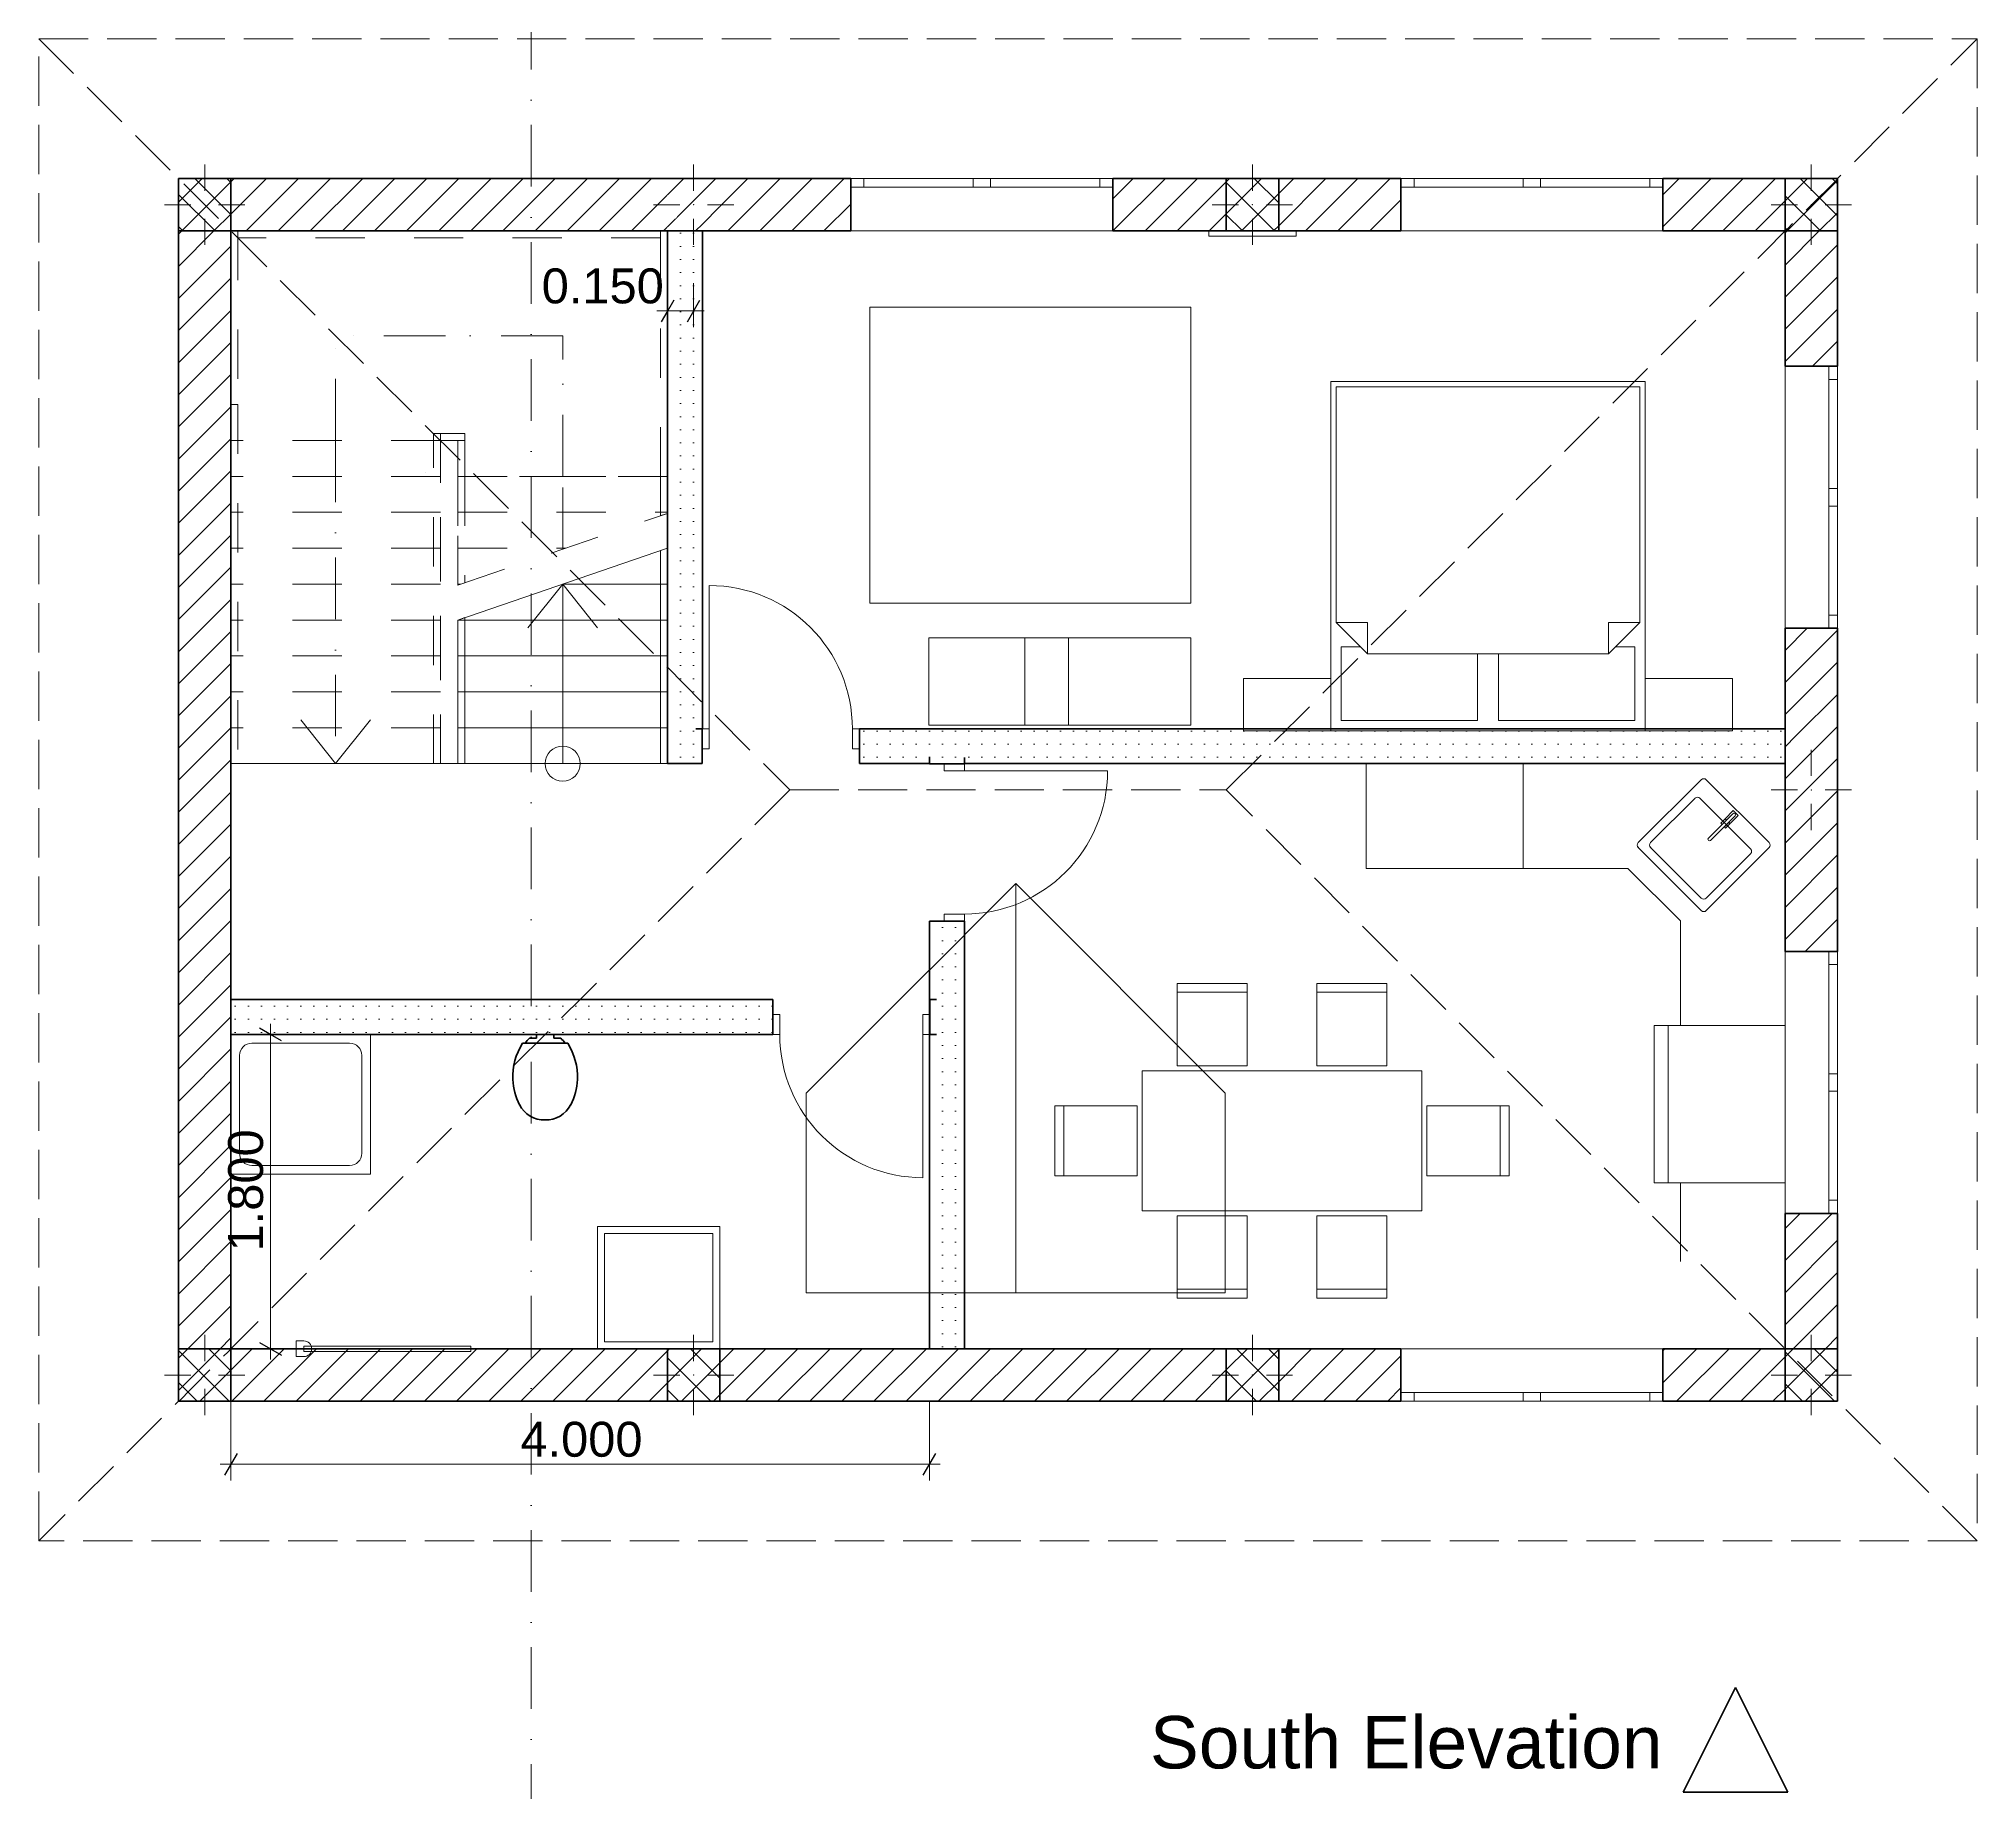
# Model space of a CAD drawing. Header units: millimetres. Extents: x -6000 to 12300, y -11438 to 14364.
# Drawn here: x 1200 to 12300, y -6000 to 4039 of the extents above; entities that cross this region are included whole.
import ezdxf

# ---------------------------------------------------------------- set-up
doc = ezdxf.new("R2010")
doc.units = ezdxf.units.MM
doc.header["$MEASUREMENT"] = 0
for name, pattern in [('Dashed', [564.444447, 282.222223, -282.222223]), ('Dot & Dashed', [670.277762, 352.777767, -176.388884, 0, -141.111112]), ('Hidden Line', [391.222223, 282.222223, -109]), ('Wipeout_Contour', [1000, 0, -1000])]:
    doc.linetypes.add(name, pattern=pattern)
for name, color, linetype in [('ArchiCAD Doors', 7, 'Continuous'), ('ArchiCAD Windows', 7, 'Continuous'), ('Dimensioning - General', 7, 'Continuous'), ('Interior - Furniture', 7, 'Continuous'), ('Marker - Elevation', 7, 'Continuous'), ('Marker - Section', 7, 'Continuous'), ('Shell - Roof', 7, 'Continuous'), ('Structural - Bearing', 7, 'Continuous')]:
    doc.layers.add(name, color=color, linetype=linetype)
for name, color, linetype, lineweight, true_color in [('ArchiCAD Doors_Pen_No__23', 7, 'Continuous', 20, 0xff6600), ('ArchiCAD Doors_Pen_No__3', 7, 'Continuous', 18, 0xff6600), ('ArchiCAD Windows_Pen_No__23', 7, 'Continuous', 20, 0xff6600), ('ArchiCAD Windows_Pen_No__3', 7, 'Continuous', 18, 0xff6600), ('Dimensioning - General_Pen_No__45', 7, 'Continuous', 25, 0x40a5ff), ('Dimensioning - General_Pen_No__85', 7, 'Continuous', 20, 0x80c2ff), ('Interior - Furniture _Pen_No__4', 7, 'Continuous', 20, 0x029e21), ('Interior - Furniture _Pen_No__86', 7, 'Continuous', 20, 0x5555ff), ('Marker - Elevation_Pen_No__25', 7, 'Continuous', 35, 0x40a5ff), ('Marker - Section_Pen_No__25', 7, 'Continuous', 35, 0x40a5ff), ('Marker - Section_Pen_No__85', 7, 'Continuous', 20, 0x80c2ff), ('Shell - Roof_Pen_No__92', 7, 'Continuous', 13, 0xbf8080), ('Structural - Bearing_Pen_No__168', 7, 'Continuous', 13, 0xfe847a), ('Structural - Bearing_Pen_No__169', 7, 'Continuous', 13, 0x68b353), ('Structural - Bearing_Pen_No__177', 7, 'Continuous', 15, 0xf7e046), ('Structural - Bearing_Pen_No__28', 7, 'Continuous', 35, 0xa80f02), ('Structural - Bearing_Pen_No__89', 7, 'Continuous', 20, 0x71cebe), ('Structural - Combined_Pen_No__161', 7, 'Continuous', 13, 0x6a6a6a)]:
    doc.layers.add(name, color=color, linetype=linetype, lineweight=lineweight, true_color=true_color)
for name, color, linetype, lineweight in [('ArchiCAD Doors_Pen_No__27', 7, 'Continuous', 35), ('ArchiCAD Windows_Pen_No__27', 7, 'Continuous', 35), ('Dimensioning - General_Pen_No__46', 5, 'Continuous', 25), ('Interior - Furniture _Pen_No__7', 7, 'Continuous', 35), ('Interior - Furniture _Pen_No__75', 6, 'Continuous', 20), ('Marker - Elevation_Pen_No__6', 5, 'Continuous', 35), ('Marker - Section_Pen_No__6', 5, 'Continuous', 35), ('Shell - Roof_Pen_No__1', 7, 'Continuous', 13), ('Structural - Bearing_Pen_No__20', 1, 'Continuous', 0), ('Structural - Bearing_Pen_No__27', 7, 'Continuous', 35)]:
    doc.layers.add(name, color=color, linetype=linetype, lineweight=lineweight)
doc.styles.add('GENERATED_STYLE_1', font='arial.ttf')
doc.dimstyles.new('GENERATED_STYLE__1', dxfattribs={"dimtxt": 200, "dimasz": 95, "dimexe": 0.18, "dimexo": 300, "dimgap": 0.09, "dimtad": 1, "dimtih": 1, "dimtoh": 1, "dimdec": 3, "dimlfac": 0.001, "dimzin": 0, "dimdsep": 46, "dimtxsty": 'GENERATED_STYLE_1', "dimblk": 'ARROWHEAD_2', "dimblk1": 'ARROWHEAD_2', "dimblk2": 'ARROWHEAD_2', "dimcen": 0.09, "dimclrd": 256, "dimclre": 256, "dimclrt": 5, "dimadec": 0, "dimazin": 0, "dimtfac": 1, "dimtdec": 4, "dimtmove": 0, "dimatfit": 3, "dimfxl": 0, "dimtolj": 1, "dimtzin": 0, "dimarcsym": 0})
doc.dimstyles.new('GENERATED_STYLE__2', dxfattribs={"dimtxt": 200, "dimasz": 95, "dimexe": 0.18, "dimexo": 300, "dimgap": 0.09, "dimtad": 1, "dimdec": 3, "dimlfac": 0.001, "dimzin": 0, "dimdsep": 46, "dimtxsty": 'GENERATED_STYLE_1', "dimblk": 'ARROWHEAD_2', "dimblk1": 'ARROWHEAD_2', "dimblk2": 'ARROWHEAD_2', "dimcen": 0.09, "dimclrd": 256, "dimclre": 256, "dimclrt": 5, "dimadec": 0, "dimazin": 0, "dimtfac": 1, "dimtdec": 4, "dimtmove": 0, "dimatfit": 3, "dimfxl": 0, "dimtolj": 1, "dimtzin": 0, "dimarcsym": 0})
pattern_1 = [(45, (0, 0), (-91.9239, 91.9239), [])]
pattern_2 = [(0, (0, 0), (0, 75), [0, -75])]
pattern_3 = [(45, (0, 0), (-91.9239, 91.9239), []), (135, (0, 0), (91.9239, 91.9239), [])]

# ---------------------------------------------------------------- blocks, each defined once
blk = doc.blocks.new('Slab_1_4', base_point=(11500, 3239))
at = {"layer": 'Structural - Bearing_Pen_No__89', "linetype": 'Continuous', "flags": 128}
blk.add_lwpolyline([(11500, 3239), (4800, 3239), (4800, -111), (2000, -111), (2000, -3761), (11500, -3761)], close=True, dxfattribs=at)
blk = doc.blocks.new('Wall_1_4', base_point=(2300, 3089))
at = {"color": 254, "linetype": 'Wipeout_Contour', "lineweight": 0, "ltscale": 19122.131573}
blk.add_wipeout([(4800, 3239), (2300, 3239), (2300, 2939), (4800, 2939)], dxfattribs=at).dxf.layer = 'Structural - Bearing'
at = {"layer": 'Structural - Bearing_Pen_No__168', "linetype": 'Continuous'}
h = blk.add_hatch(dxfattribs=at)
h.set_pattern_fill('Common_Brick_0004', color=256, style=0, pattern_type=2)
h.set_pattern_definition(pattern_1)
h.paths.add_polyline_path([(4800, 3239), (2300, 3239), (2300, 2939), (4800, 2939)])
at = {"layer": 'Structural - Bearing_Pen_No__27', "linetype": 'Continuous', "flags": 128}
for points in [[(4800, 3239), (2300, 3239)], [(2300, 2939), (4800, 2939)]]:
    blk.add_lwpolyline(points, dxfattribs=at)
blk = doc.blocks.new('Double Sash Window 17')
at = {"layer": 'ArchiCAD Windows_Pen_No__23', "linetype": 'Continuous'}
for p, q in [((-750, 0), (-675, 0)), ((-675, 0), (-675, -50)), ((-50, -50), (-50, 0)), ((-50, 0), (0, 0)), ((0, 0), (50, 0)), ((50, 0), (50, -50)), ((675, -50), (675, 0)), ((675, 0), (750, 0)), ((-675, -50), (-750, -50)), ((0, -50), (-50, -50)), ((50, -50), (0, -50)), ((750, -50), (675, -50))]:
    blk.add_line(p, q, dxfattribs=at)
at = {"layer": 'ArchiCAD Windows_Pen_No__27', "linetype": 'Continuous'}
for p, q in [((-750, -50), (-750, 0)), ((750, -50), (750, 0))]:
    blk.add_line(p, q, dxfattribs=at)
at = {"layer": 'ArchiCAD Windows_Pen_No__3', "linetype": 'Continuous'}
for p, q in [((-750, 250), (750, 250)), ((-675, 0), (-50, 0)), ((50, 0), (675, 0)), ((-750, -50), (750, -50)), ((-50, -50), (-675, -50)), ((675, -50), (50, -50))]:
    blk.add_line(p, q, dxfattribs=at)
blk = doc.blocks.new('Wall_2_4', base_point=(5100, 3089))
at = {"color": 254, "linetype": 'Wipeout_Contour', "lineweight": 0, "ltscale": 31822.901239}
blk.add_wipeout([(5100, 3239), (5100, 2939), (5850, 2939), (5850, 3189), (5850, 3239)], dxfattribs=at).dxf.layer = 'Structural - Bearing'
at = {"color": 254, "linetype": 'Wipeout_Contour', "lineweight": 0, "ltscale": 41113.282489}
blk.add_wipeout([(7350, 3239), (7350, 3189), (7350, 2939), (8000, 2939), (8000, 3239)], dxfattribs=at).dxf.layer = 'Structural - Bearing'
at = {"layer": 'Structural - Bearing_Pen_No__168', "linetype": 'Continuous'}
h = blk.add_hatch(dxfattribs=at)
h.set_pattern_fill('Common_Brick_0004', color=256, style=0, pattern_type=2)
h.set_pattern_definition(pattern_1)
h.paths.add_polyline_path([(5100, 3239), (5100, 2939), (5850, 2939), (5850, 3189), (5850, 3239)])
h = blk.add_hatch(dxfattribs=at)
h.set_pattern_fill('Common_Brick_0004', color=256, style=0, pattern_type=2)
h.set_pattern_definition(pattern_1)
h.paths.add_polyline_path([(7350, 3239), (7350, 3189), (7350, 2939), (8000, 2939), (8000, 3239)])
at = {"layer": 'Structural - Bearing_Pen_No__27', "linetype": 'Continuous'}
for p, q in [((5850, 3239), (5850, 3189)), ((7350, 3239), (7350, 3189)), ((5850, 3189), (5850, 2939)), ((7350, 3189), (7350, 2939))]:
    blk.add_line(p, q, dxfattribs=at)
at = {"layer": 'Structural - Bearing_Pen_No__27', "linetype": 'Continuous', "flags": 128}
for points in [[(5850, 3239), (5100, 3239)], [(8000, 3239), (7350, 3239)], [(5100, 2939), (5850, 2939)], [(7350, 2939), (8000, 2939)]]:
    blk.add_lwpolyline(points, dxfattribs=at)
at = {"layer": 'ArchiCAD Windows', "color": 21, "linetype": 'Continuous', "lineweight": 18, "true_color": 0xff9955, "xscale": -1, "zscale": 1000, "rotation": 180}
blk.add_blockref('Double Sash Window 17', (6600, 3189), dxfattribs=at)
blk = doc.blocks.new('Wall_3_4', base_point=(8300, 3089))
at = {"color": 254, "linetype": 'Wipeout_Contour', "lineweight": 0, "ltscale": 46294.669825}
blk.add_wipeout([(8300, 3239), (8300, 2939), (9000, 2939), (9000, 3189), (9000, 3239)], dxfattribs=at).dxf.layer = 'Structural - Bearing'
at = {"color": 254, "linetype": 'Wipeout_Contour', "lineweight": 0, "ltscale": 56103.559441}
blk.add_wipeout([(10500, 3239), (10500, 3189), (10500, 2939), (11200, 2939), (11200, 3239)], dxfattribs=at).dxf.layer = 'Structural - Bearing'
at = {"layer": 'Structural - Bearing_Pen_No__168', "linetype": 'Continuous'}
h = blk.add_hatch(dxfattribs=at)
h.set_pattern_fill('Common_Brick_0004', color=256, style=0, pattern_type=2)
h.set_pattern_definition(pattern_1)
h.paths.add_polyline_path([(8300, 3239), (8300, 2939), (9000, 2939), (9000, 3189), (9000, 3239)])
h = blk.add_hatch(dxfattribs=at)
h.set_pattern_fill('Common_Brick_0004', color=256, style=0, pattern_type=2)
h.set_pattern_definition(pattern_1)
h.paths.add_polyline_path([(10500, 3239), (10500, 3189), (10500, 2939), (11200, 2939), (11200, 3239)])
at = {"layer": 'Structural - Bearing_Pen_No__27', "linetype": 'Continuous'}
for p, q in [((9000, 3239), (9000, 3189)), ((10500, 3239), (10500, 3189)), ((9000, 3189), (9000, 2939)), ((10500, 3189), (10500, 2939))]:
    blk.add_line(p, q, dxfattribs=at)
at = {"layer": 'Structural - Bearing_Pen_No__27', "linetype": 'Continuous', "flags": 128}
for points in [[(9000, 3239), (8300, 3239)], [(11200, 3239), (10500, 3239)], [(8300, 2939), (9000, 2939)], [(10500, 2939), (11200, 2939)]]:
    blk.add_lwpolyline(points, dxfattribs=at)
at = {"layer": 'ArchiCAD Windows', "color": 21, "linetype": 'Continuous', "lineweight": 18, "true_color": 0xff9955, "xscale": -1, "zscale": 1000, "rotation": 180}
blk.add_blockref('Double Sash Window 17', (9750, 3189), dxfattribs=at)
blk = doc.blocks.new('Wall_4_4', base_point=(11350, 2939))
at = {"color": 254, "linetype": 'Wipeout_Contour', "lineweight": 0, "ltscale": 58209.640779}
blk.add_wipeout([(11200, 2939), (11200, 2164), (11450, 2164), (11500, 2164), (11500, 2939)], dxfattribs=at).dxf.layer = 'Structural - Bearing'
at = {"color": 254, "linetype": 'Wipeout_Contour', "lineweight": 0, "ltscale": 56908.580311}
blk.add_wipeout([(11200, 89), (11500, -111), (11500, 664), (11450, 664), (11200, 664)], dxfattribs=at).dxf.layer = 'Structural - Bearing'
at = {"layer": 'Structural - Bearing_Pen_No__168', "linetype": 'Continuous'}
h = blk.add_hatch(dxfattribs=at)
h.set_pattern_fill('Common_Brick_0004', color=256, style=0, pattern_type=2)
h.set_pattern_definition(pattern_1)
h.paths.add_polyline_path([(11200, 2939), (11200, 2164), (11450, 2164), (11500, 2164), (11500, 2939)])
h = blk.add_hatch(dxfattribs=at)
h.set_pattern_fill('Common_Brick_0004', color=256, style=0, pattern_type=2)
h.set_pattern_definition(pattern_1)
h.paths.add_polyline_path([(11200, 89), (11500, -111), (11500, 664), (11450, 664), (11200, 664)])
at = {"layer": 'Structural - Bearing_Pen_No__27', "linetype": 'Continuous'}
for p, q in [((11450, 2164), (11200, 2164)), ((11500, 2164), (11450, 2164)), ((11450, 664), (11200, 664)), ((11500, 664), (11450, 664))]:
    blk.add_line(p, q, dxfattribs=at)
at = {"layer": 'Structural - Bearing_Pen_No__27', "linetype": 'Continuous', "flags": 128}
for points in [[(11200, 2939), (11200, 2164)], [(11500, 2164), (11500, 2939)], [(11200, 664), (11200, 89)], [(11500, -111), (11500, 664)]]:
    blk.add_lwpolyline(points, dxfattribs=at)
at = {"layer": 'ArchiCAD Windows', "color": 21, "linetype": 'Continuous', "lineweight": 18, "true_color": 0xff9955, "zscale": 1000, "rotation": 90}
blk.add_blockref('Double Sash Window 17', (11450, 1414), dxfattribs=at)
blk = doc.blocks.new('Wall_5_4', base_point=(11350, -411))
at = {"color": 254, "linetype": 'Wipeout_Contour', "lineweight": 0, "ltscale": 57049.625329}
blk.add_wipeout([(11200, -411), (11200, -1186), (11450, -1186), (11500, -1186), (11500, -411)], dxfattribs=at).dxf.layer = 'Structural - Bearing'
at = {"color": 254, "linetype": 'Wipeout_Contour', "lineweight": 0, "ltscale": 58820.066043}
blk.add_wipeout([(11200, -3461), (11500, -3461), (11500, -2686), (11450, -2686), (11200, -2686)], dxfattribs=at).dxf.layer = 'Structural - Bearing'
at = {"layer": 'Structural - Bearing_Pen_No__168', "linetype": 'Continuous'}
h = blk.add_hatch(dxfattribs=at)
h.set_pattern_fill('Common_Brick_0004', color=256, style=0, pattern_type=2)
h.set_pattern_definition(pattern_1)
h.paths.add_polyline_path([(11200, -411), (11200, -1186), (11450, -1186), (11500, -1186), (11500, -411)])
h = blk.add_hatch(dxfattribs=at)
h.set_pattern_fill('Common_Brick_0004', color=256, style=0, pattern_type=2)
h.set_pattern_definition(pattern_1)
h.paths.add_polyline_path([(11200, -3461), (11500, -3461), (11500, -2686), (11450, -2686), (11200, -2686)])
at = {"layer": 'Structural - Bearing_Pen_No__27', "linetype": 'Continuous'}
for p, q in [((11450, -1186), (11200, -1186)), ((11500, -1186), (11450, -1186)), ((11450, -2686), (11200, -2686)), ((11500, -2686), (11450, -2686))]:
    blk.add_line(p, q, dxfattribs=at)
at = {"layer": 'Structural - Bearing_Pen_No__27', "linetype": 'Continuous', "flags": 128}
for points in [[(11200, -411), (11200, -1186)], [(11500, -1186), (11500, -411)], [(11200, -2686), (11200, -3461)], [(11500, -3461), (11500, -2686)]]:
    blk.add_lwpolyline(points, dxfattribs=at)
at = {"layer": 'ArchiCAD Windows', "color": 21, "linetype": 'Continuous', "lineweight": 18, "true_color": 0xff9955, "zscale": 1000, "rotation": 90}
blk.add_blockref('Double Sash Window 17', (11450, -1936), dxfattribs=at)
blk = doc.blocks.new('Wall_6_4', base_point=(11200, -3611))
at = {"color": 254, "linetype": 'Wipeout_Contour', "lineweight": 0, "ltscale": 47237.324916}
blk.add_wipeout([(8300, -3461), (8300, -3761), (9000, -3761), (9000, -3711), (9000, -3461)], dxfattribs=at).dxf.layer = 'Structural - Bearing'
at = {"color": 254, "linetype": 'Wipeout_Contour', "lineweight": 0, "ltscale": 56883.845528}
blk.add_wipeout([(11200, -3461), (10500, -3461), (10500, -3711), (10500, -3761), (11200, -3761)], dxfattribs=at).dxf.layer = 'Structural - Bearing'
at = {"layer": 'Structural - Bearing_Pen_No__168', "linetype": 'Continuous'}
h = blk.add_hatch(dxfattribs=at)
h.set_pattern_fill('Common_Brick_0004', color=256, style=0, pattern_type=2)
h.set_pattern_definition(pattern_1)
h.paths.add_polyline_path([(8300, -3461), (8300, -3761), (9000, -3761), (9000, -3711), (9000, -3461)])
h = blk.add_hatch(dxfattribs=at)
h.set_pattern_fill('Common_Brick_0004', color=256, style=0, pattern_type=2)
h.set_pattern_definition(pattern_1)
h.paths.add_polyline_path([(11200, -3461), (10500, -3461), (10500, -3711), (10500, -3761), (11200, -3761)])
at = {"layer": 'Structural - Bearing_Pen_No__27', "linetype": 'Continuous'}
for p, q in [((9000, -3711), (9000, -3461)), ((10500, -3711), (10500, -3461)), ((9000, -3761), (9000, -3711)), ((10500, -3761), (10500, -3711))]:
    blk.add_line(p, q, dxfattribs=at)
at = {"layer": 'Structural - Bearing_Pen_No__27', "linetype": 'Continuous', "flags": 128}
for points in [[(9000, -3461), (8300, -3461)], [(11200, -3461), (10500, -3461)], [(8300, -3761), (9000, -3761)], [(10500, -3761), (11200, -3761)]]:
    blk.add_lwpolyline(points, dxfattribs=at)
at = {"layer": 'ArchiCAD Windows', "color": 21, "linetype": 'Continuous', "lineweight": 18, "true_color": 0xff9955, "xscale": -1, "zscale": 1000}
blk.add_blockref('Double Sash Window 17', (9750, -3711), dxfattribs=at)
blk = doc.blocks.new('Wall_7_4', base_point=(8000, -3611))
at = {"color": 254, "linetype": 'Wipeout_Contour', "lineweight": 0, "ltscale": 30057.758209}
blk.add_wipeout([(8000, -3461), (5100, -3461), (5100, -3761), (8000, -3761)], dxfattribs=at).dxf.layer = 'Structural - Bearing'
at = {"layer": 'Structural - Bearing_Pen_No__168', "linetype": 'Continuous'}
h = blk.add_hatch(dxfattribs=at)
h.set_pattern_fill('Common_Brick_0004', color=256, style=0, pattern_type=2)
h.set_pattern_definition(pattern_1)
h.paths.add_polyline_path([(8000, -3461), (5100, -3461), (5100, -3761), (8000, -3761)])
at = {"layer": 'Structural - Bearing_Pen_No__27', "linetype": 'Continuous', "flags": 128}
for points in [[(8000, -3461), (5100, -3461)], [(5100, -3761), (8000, -3761)]]:
    blk.add_lwpolyline(points, dxfattribs=at)
blk = doc.blocks.new('Wall_8_4', base_point=(4800, -3611))
at = {"color": 254, "linetype": 'Wipeout_Contour', "lineweight": 0, "ltscale": 20581.033377}
blk.add_wipeout([(4800, -3461), (2300, -3461), (2300, -3761), (4800, -3761)], dxfattribs=at).dxf.layer = 'Structural - Bearing'
at = {"layer": 'Structural - Bearing_Pen_No__168', "linetype": 'Continuous'}
h = blk.add_hatch(dxfattribs=at)
h.set_pattern_fill('Common_Brick_0004', color=256, style=0, pattern_type=2)
h.set_pattern_definition(pattern_1)
h.paths.add_polyline_path([(4800, -3461), (2300, -3461), (2300, -3761), (4800, -3761)])
at = {"layer": 'Structural - Bearing_Pen_No__27', "linetype": 'Continuous', "flags": 128}
for points in [[(4800, -3461), (2300, -3461)], [(2300, -3761), (4800, -3761)]]:
    blk.add_lwpolyline(points, dxfattribs=at)
blk = doc.blocks.new('Wall_9_4', base_point=(2150, -3461))
at = {"color": 254, "linetype": 'Wipeout_Contour', "lineweight": 0, "ltscale": 15439.890157}
blk.add_wipeout([(2300, -3461), (2300, 2939), (2000, 2939), (2000, -3461)], dxfattribs=at).dxf.layer = 'Structural - Bearing'
at = {"layer": 'Structural - Bearing_Pen_No__168', "linetype": 'Continuous'}
h = blk.add_hatch(dxfattribs=at)
h.set_pattern_fill('Common_Brick_0004', color=256, style=0, pattern_type=2)
h.set_pattern_definition(pattern_1)
h.paths.add_polyline_path([(2300, -3461), (2300, 2939), (2000, 2939), (2000, -3461)])
at = {"layer": 'Structural - Bearing_Pen_No__27', "linetype": 'Continuous', "flags": 128}
for points in [[(2000, 2939), (2000, -3461)], [(2300, -3461), (2300, 2939)]]:
    blk.add_lwpolyline(points, dxfattribs=at)
blk = doc.blocks.new('Wall_10_4', base_point=(4800, 3089))
at = {"color": 254, "linetype": 'Wipeout_Contour', "lineweight": 0, "ltscale": 21229.658423}
blk.add_wipeout([(4800, 2939), (4800, -111), (5000, 89), (5000, 2939)], dxfattribs=at).dxf.layer = 'Structural - Bearing'
at = {"layer": 'Structural - Bearing_Pen_No__177', "linetype": 'Continuous'}
h = blk.add_hatch(dxfattribs=at)
h.set_pattern_fill('Gypsum_0004', color=256, style=0, pattern_type=2)
h.set_pattern_definition(pattern_2)
h.paths.add_polyline_path([(4800, 2939), (4800, -111), (5000, 89), (5000, 2939)])
at = {"layer": 'Structural - Bearing_Pen_No__27', "linetype": 'Continuous', "flags": 128}
for points in [[(4800, 2939), (4800, -111)], [(5000, 89), (5000, 2939)]]:
    blk.add_lwpolyline(points, dxfattribs=at)
blk = doc.blocks.new('Door 17')
at = {"layer": 'ArchiCAD Doors_Pen_No__23', "linetype": 'Continuous'}
for p, q in [((-410, 0), (-450, 0)), ((-450, 0), (-450, -115)), ((-410, -115), (-410, 0)), ((450, 0), (410, 0)), ((410, 0), (410, -115)), ((450, -115), (450, 0)), ((-450, -115), (-410, -115)), ((410, -115), (450, -115))]:
    blk.add_line(p, q, dxfattribs=at)
at = {"layer": 'ArchiCAD Doors_Pen_No__27', "linetype": 'Continuous'}
for p, q in [((-450, 0), (-487, 0)), ((-450, 0), (-450, -115)), ((450, 0), (450, -115)), ((450, 0), (487, 0)), ((-450, -200), (-487, -200)), ((-450, -115), (-450, -200)), ((450, -115), (450, -200)), ((450, -200), (487, -200))]:
    blk.add_line(p, q, dxfattribs=at)
at = {"layer": 'ArchiCAD Doors_Pen_No__3', "linetype": 'Continuous'}
blk.add_line((410, 0), (410, 820), dxfattribs=at)
blk.add_arc((410, 0), 820, 90, 180, dxfattribs=at)
blk = doc.blocks.new('Wall_11_4', base_point=(4800, -111))
at = {"color": 254, "linetype": 'Wipeout_Contour', "lineweight": 0, "ltscale": 19798.484129}
blk.add_wipeout([(4999, 87), (4800, -111), (4999, -111), (4999, -26)], dxfattribs=at).dxf.layer = 'Structural - Bearing'
at = {"color": 254, "linetype": 'Wipeout_Contour', "lineweight": 0, "ltscale": 40099.307119}
blk.add_wipeout([(5899, 89), (5899, -26), (5899, -111), (11200, -111), (11200, 89)], dxfattribs=at).dxf.layer = 'Structural - Bearing'
at = {"layer": 'Structural - Bearing_Pen_No__177', "linetype": 'Continuous'}
h = blk.add_hatch(dxfattribs=at)
h.set_pattern_fill('Gypsum_0004', color=256, style=0, pattern_type=2)
h.set_pattern_definition(pattern_2)
h.paths.add_polyline_path([(4999, 87), (4800, -111), (4999, -111), (4999, -26)])
h = blk.add_hatch(dxfattribs=at)
h.set_pattern_fill('Gypsum_0004', color=256, style=0, pattern_type=2)
h.set_pattern_definition(pattern_2)
h.paths.add_polyline_path([(5899, 89), (5899, -26), (5899, -111), (11200, -111), (11200, 89)])
at = {"layer": 'Structural - Bearing_Pen_No__27', "linetype": 'Continuous'}
for p, q in [((4999, 89), (4962, 89)), ((4999, 89), (4999, -26)), ((5899, 89), (5936, 89)), ((5899, 89), (5899, -26)), ((4999, -26), (4999, -111)), ((5899, -26), (5899, -111)), ((4999, -111), (4962, -111)), ((5899, -111), (5936, -111))]:
    blk.add_line(p, q, dxfattribs=at)
at = {"layer": 'Structural - Bearing_Pen_No__27', "linetype": 'Continuous', "flags": 128}
for points in [[(4800, -111), (4999, -111)], [(5899, -111), (6300, -111)]]:
    blk.add_lwpolyline(points, dxfattribs=at)
at = {"layer": 'ArchiCAD Doors', "color": 21, "linetype": 'Continuous', "lineweight": 18, "true_color": 0xff9955, "xscale": -1, "zscale": 1000}
blk.add_blockref('Door 17', (5449, 89), dxfattribs=at)
at = {"color": 254, "linetype": 'Wipeout_Contour', "lineweight": 0, "ltscale": 33901.939916}
blk.add_wipeout([(11500, -111), (11200, 89), (11200, -111)], dxfattribs=at).dxf.layer = 'Structural - Bearing'
at = {"layer": 'Structural - Bearing_Pen_No__168', "linetype": 'Continuous'}
h = blk.add_hatch(dxfattribs=at)
h.set_pattern_fill('Common_Brick_0004', color=256, style=0, pattern_type=2)
h.set_pattern_definition(pattern_1)
h.paths.add_polyline_path([(11500, -111), (11200, 89), (11200, -111)])
at = {"layer": 'Structural - Bearing_Pen_No__27', "linetype": 'Continuous'}
blk.add_line((11200, 89), (11200, -111), dxfattribs=at)
at = {"layer": 'Structural - Bearing_Pen_No__27', "linetype": 'Continuous', "flags": 128}
for points in [[(11200, 89), (5899, 89)], [(6500, -111), (11200, -111)]]:
    blk.add_lwpolyline(points, dxfattribs=at)
blk = doc.blocks.new('Wall_12_4', base_point=(6300, -111))
at = {"color": 254, "linetype": 'Wipeout_Contour', "lineweight": 0, "ltscale": 31990.968353}
blk.add_wipeout([(6300, -111), (6300, -112), (6385, -112), (6500, -112), (6500, -111)], dxfattribs=at).dxf.layer = 'Structural - Bearing'
at = {"color": 254, "linetype": 'Wipeout_Contour', "lineweight": 0, "ltscale": 33977.080616}
blk.add_wipeout([(6300, -3461), (6500, -3461), (6500, -1012), (6385, -1012), (6300, -1012)], dxfattribs=at).dxf.layer = 'Structural - Bearing'
at = {"layer": 'Structural - Bearing_Pen_No__177', "linetype": 'Continuous'}
h = blk.add_hatch(dxfattribs=at)
h.set_pattern_fill('Gypsum_0004', color=256, style=0, pattern_type=2)
h.set_pattern_definition(pattern_2)
h.paths.add_polyline_path([(6300, -111), (6300, -112), (6385, -112), (6500, -112), (6500, -111)])
h = blk.add_hatch(dxfattribs=at)
h.set_pattern_fill('Gypsum_0004', color=256, style=0, pattern_type=2)
h.set_pattern_definition(pattern_2)
h.paths.add_polyline_path([(6300, -3461), (6500, -3461), (6500, -1012), (6385, -1012), (6300, -1012)])
at = {"layer": 'Structural - Bearing_Pen_No__27', "linetype": 'Continuous'}
for p, q in [((6300, -112), (6300, -75)), ((6500, -112), (6500, -75)), ((6385, -112), (6300, -112)), ((6500, -112), (6385, -112)), ((6300, -1012), (6300, -1049)), ((6385, -1012), (6300, -1012)), ((6500, -1012), (6385, -1012)), ((6500, -1012), (6500, -1049))]:
    blk.add_line(p, q, dxfattribs=at)
at = {"layer": 'Structural - Bearing_Pen_No__27', "linetype": 'Continuous', "flags": 128}
for points in [[(6500, -112), (6500, -111)], [(6300, -1012), (6300, -3461)], [(6500, -3461), (6500, -1012)], [(6300, -3461), (6500, -3461)]]:
    blk.add_lwpolyline(points, dxfattribs=at)
at = {"layer": 'ArchiCAD Doors', "color": 21, "linetype": 'Continuous', "lineweight": 18, "true_color": 0xff9955, "xscale": -1, "zscale": 1000, "rotation": 270}
blk.add_blockref('Door 17', (6500, -562), dxfattribs=at)
blk = doc.blocks.new('Wall_13_4', base_point=(6303, -1462))
at = {"layer": 'Structural - Bearing_Pen_No__177', "linetype": 'Continuous'}
h = blk.add_hatch(dxfattribs=at)
h.set_pattern_fill('Gypsum_0004', color=256, style=0, pattern_type=2)
h.set_pattern_definition(pattern_2)
h.paths.add_polyline_path([(6303, -1462), (6303, -1462), (6303, -1547), (6303, -1662), (6303, -1662)])
at = {"layer": 'Structural - Bearing_Pen_No__27', "linetype": 'Continuous'}
for p, q in [((6303, -1462), (6340, -1462)), ((6303, -1547), (6303, -1462)), ((6303, -1662), (6303, -1547)), ((6303, -1662), (6340, -1662))]:
    blk.add_line(p, q, dxfattribs=at)
at = {"layer": 'Structural - Bearing_Pen_No__27', "linetype": 'Continuous', "flags": 128}
for points in [[(6303, -1662), (6303, -1462)], [(6303, -1662), (6303, -1662)]]:
    blk.add_lwpolyline(points, dxfattribs=at)
at = {"color": 254, "linetype": 'Wipeout_Contour', "lineweight": 0, "ltscale": 22432.879412}
blk.add_wipeout([(2300, -1462), (2300, -1662), (5403, -1662), (5403, -1547), (5403, -1462)], dxfattribs=at).dxf.layer = 'Structural - Bearing'
at = {"layer": 'Structural - Bearing_Pen_No__177', "linetype": 'Continuous'}
h = blk.add_hatch(dxfattribs=at)
h.set_pattern_fill('Gypsum_0004', color=256, style=0, pattern_type=2)
h.set_pattern_definition(pattern_2)
h.paths.add_polyline_path([(2300, -1462), (2300, -1662), (5403, -1662), (5403, -1547), (5403, -1462)])
at = {"layer": 'Structural - Bearing_Pen_No__27', "linetype": 'Continuous'}
for p, q in [((5403, -1462), (5366, -1462)), ((5403, -1547), (5403, -1462)), ((5403, -1662), (5403, -1547)), ((5403, -1662), (5366, -1662))]:
    blk.add_line(p, q, dxfattribs=at)
at = {"layer": 'Structural - Bearing_Pen_No__27', "linetype": 'Continuous', "flags": 128}
for points in [[(5403, -1462), (2300, -1462)], [(2300, -1462), (2300, -1662)], [(2300, -1662), (5403, -1662)]]:
    blk.add_lwpolyline(points, dxfattribs=at)
at = {"layer": 'ArchiCAD Doors', "color": 21, "linetype": 'Continuous', "lineweight": 18, "true_color": 0xff9955, "xscale": -1, "zscale": 1000, "rotation": 180}
blk.add_blockref('Door 17', (5853, -1662), dxfattribs=at)
blk = doc.blocks.new('Column_1_4', base_point=(2150, 3089))
at = {"color": 254, "linetype": 'Wipeout_Contour', "lineweight": 0, "ltscale": 15064.898533}
blk.add_wipeout([(2000, 2939), (2300, 2939), (2300, 3239), (2000, 3239)], dxfattribs=at).dxf.layer = 'Structural - Bearing'
at = {"layer": 'Structural - Bearing_Pen_No__169', "linetype": 'Continuous'}
h = blk.add_hatch(dxfattribs=at)
h.set_pattern_fill('Concrete_Block_0004', color=256, style=0, pattern_type=2)
h.set_pattern_definition(pattern_3)
h.paths.add_polyline_path([(2000, 2939), (2300, 2939), (2300, 3239), (2000, 3239)])
at = {"layer": 'Structural - Bearing_Pen_No__20', "linetype": 'Continuous'}
for p, q in [((2150, 3169), (2150, 3319)), ((2070, 3089), (1920, 3089)), ((2150, 3009), (2150, 2859)), ((2230, 3089), (2380, 3089))]:
    blk.add_line(p, q, dxfattribs=at)
blk.add_point((2150, 3089), dxfattribs=at)
at = {"layer": 'Structural - Bearing_Pen_No__28', "linetype": 'Continuous'}
for p, q in [((2300, 3239), (2000, 3239)), ((2000, 3239), (2000, 2939)), ((2300, 2939), (2300, 3239)), ((2000, 2939), (2300, 2939))]:
    blk.add_line(p, q, dxfattribs=at)
blk = doc.blocks.new('Column_2_4', base_point=(4950, 3089))
at = {"color": 254, "linetype": 'Wipeout_Contour', "lineweight": 0, "ltscale": 23684.276908}
blk.add_wipeout([(5000, 2939), (5100, 2939), (5100, 3239), (5000, 3239)], dxfattribs=at).dxf.layer = 'Structural - Bearing'
at = {"layer": 'Structural - Bearing_Pen_No__168', "linetype": 'Continuous'}
h = blk.add_hatch(dxfattribs=at)
h.set_pattern_fill('Common_Brick_0004', color=256, style=0, pattern_type=2)
h.set_pattern_definition(pattern_1)
h.paths.add_polyline_path([(5000, 2939), (5100, 2939), (5100, 3239), (5000, 3239)])
at = {"color": 254, "linetype": 'Wipeout_Contour', "lineweight": 0, "ltscale": 17384.232247}
blk.add_wipeout([(4800, 2939), (5000, 2939), (5000, 3239)], dxfattribs=at).dxf.layer = 'Structural - Bearing'
at = {"layer": 'Structural - Bearing_Pen_No__168', "linetype": 'Continuous'}
h = blk.add_hatch(dxfattribs=at)
h.set_pattern_fill('Common_Brick_0004', color=256, style=0, pattern_type=2)
h.set_pattern_definition(pattern_1)
h.paths.add_polyline_path([(4800, 2939), (5000, 2939), (5000, 3239)])
at = {"color": 254, "linetype": 'Wipeout_Contour', "lineweight": 0, "ltscale": 17376.393505}
blk.add_wipeout([(4800, 3239), (4800, 2939), (5000, 3239)], dxfattribs=at).dxf.layer = 'Structural - Bearing'
at = {"layer": 'Structural - Bearing_Pen_No__168', "linetype": 'Continuous'}
h = blk.add_hatch(dxfattribs=at)
h.set_pattern_fill('Common_Brick_0004', color=256, style=0, pattern_type=2)
h.set_pattern_definition(pattern_1)
h.paths.add_polyline_path([(4800, 3239), (4800, 2939), (5000, 3239)])
at = {"layer": 'Structural - Bearing_Pen_No__20', "linetype": 'Continuous'}
for p, q in [((4950, 3169), (4950, 3319)), ((4870, 3089), (4720, 3089)), ((4950, 3009), (4950, 2859)), ((5030, 3089), (5180, 3089))]:
    blk.add_line(p, q, dxfattribs=at)
blk.add_point((4950, 3089), dxfattribs=at)
at = {"layer": 'Structural - Bearing_Pen_No__28', "linetype": 'Continuous'}
for p, q in [((5000, 3239), (4800, 3239)), ((5100, 3239), (5000, 3239)), ((4800, 2939), (5000, 2939)), ((5000, 2939), (5100, 2939))]:
    blk.add_line(p, q, dxfattribs=at)
blk = doc.blocks.new('Column_3_4', base_point=(8150, 3089))
at = {"color": 254, "linetype": 'Wipeout_Contour', "lineweight": 0, "ltscale": 34867.634434}
blk.add_wipeout([(8000, 2939), (8300, 2939), (8300, 3239), (8000, 3239)], dxfattribs=at).dxf.layer = 'Structural - Bearing'
at = {"layer": 'Structural - Bearing_Pen_No__169', "linetype": 'Continuous'}
h = blk.add_hatch(dxfattribs=at)
h.set_pattern_fill('Concrete_Block_0004', color=256, style=0, pattern_type=2)
h.set_pattern_definition(pattern_3)
h.paths.add_polyline_path([(8000, 2939), (8300, 2939), (8300, 3239), (8000, 3239)])
at = {"layer": 'Structural - Bearing_Pen_No__20', "linetype": 'Continuous'}
for p, q in [((8150, 3169), (8150, 3319)), ((8070, 3089), (7920, 3089)), ((8150, 3009), (8150, 2859)), ((8230, 3089), (8380, 3089))]:
    blk.add_line(p, q, dxfattribs=at)
blk.add_point((8150, 3089), dxfattribs=at)
at = {"layer": 'Structural - Bearing_Pen_No__28', "linetype": 'Continuous'}
for p, q in [((8300, 3239), (8000, 3239)), ((8000, 3239), (8000, 2939)), ((8300, 2939), (8300, 3239)), ((8000, 2939), (8300, 2939))]:
    blk.add_line(p, q, dxfattribs=at)
blk = doc.blocks.new('Column_4_4', base_point=(11350, 3089))
at = {"color": 254, "linetype": 'Wipeout_Contour', "lineweight": 0, "ltscale": 47054.779747}
blk.add_wipeout([(11200, 2939), (11500, 2939), (11500, 3239), (11200, 3239)], dxfattribs=at).dxf.layer = 'Structural - Bearing'
at = {"layer": 'Structural - Bearing_Pen_No__169', "linetype": 'Continuous'}
h = blk.add_hatch(dxfattribs=at)
h.set_pattern_fill('Concrete_Block_0004', color=256, style=0, pattern_type=2)
h.set_pattern_definition(pattern_3)
h.paths.add_polyline_path([(11200, 2939), (11500, 2939), (11500, 3239), (11200, 3239)])
at = {"layer": 'Structural - Bearing_Pen_No__20', "linetype": 'Continuous'}
for p, q in [((11350, 3169), (11350, 3319)), ((11270, 3089), (11120, 3089)), ((11350, 3009), (11350, 2859)), ((11430, 3089), (11580, 3089))]:
    blk.add_line(p, q, dxfattribs=at)
blk.add_point((11350, 3089), dxfattribs=at)
at = {"layer": 'Structural - Bearing_Pen_No__28', "linetype": 'Continuous'}
for p, q in [((11500, 3239), (11200, 3239)), ((11200, 3239), (11200, 2939)), ((11500, 2939), (11500, 3239)), ((11200, 2939), (11500, 2939))]:
    blk.add_line(p, q, dxfattribs=at)
blk = doc.blocks.new('Column_5_4', base_point=(11350, -3611))
at = {"color": 254, "linetype": 'Wipeout_Contour', "lineweight": 0, "ltscale": 47646.554222}
blk.add_wipeout([(11200, -3761), (11500, -3761), (11500, -3461), (11200, -3461)], dxfattribs=at).dxf.layer = 'Structural - Bearing'
at = {"layer": 'Structural - Bearing_Pen_No__169', "linetype": 'Continuous'}
h = blk.add_hatch(dxfattribs=at)
h.set_pattern_fill('Concrete_Block_0004', color=256, style=0, pattern_type=2)
h.set_pattern_definition(pattern_3)
h.paths.add_polyline_path([(11200, -3761), (11500, -3761), (11500, -3461), (11200, -3461)])
at = {"layer": 'Structural - Bearing_Pen_No__20', "linetype": 'Continuous'}
for p, q in [((11350, -3531), (11350, -3381)), ((11270, -3611), (11120, -3611)), ((11430, -3611), (11580, -3611)), ((11350, -3691), (11350, -3841))]:
    blk.add_line(p, q, dxfattribs=at)
blk.add_point((11350, -3611), dxfattribs=at)
at = {"layer": 'Structural - Bearing_Pen_No__28', "linetype": 'Continuous'}
for p, q in [((11500, -3461), (11200, -3461)), ((11200, -3461), (11200, -3761)), ((11500, -3761), (11500, -3461)), ((11200, -3761), (11500, -3761))]:
    blk.add_line(p, q, dxfattribs=at)
blk = doc.blocks.new('Column_6_4', base_point=(8150, -3611))
at = {"color": 254, "linetype": 'Wipeout_Contour', "lineweight": 0, "ltscale": 35662.228181}
blk.add_wipeout([(8000, -3761), (8300, -3761), (8300, -3461), (8000, -3461)], dxfattribs=at).dxf.layer = 'Structural - Bearing'
at = {"layer": 'Structural - Bearing_Pen_No__169', "linetype": 'Continuous'}
h = blk.add_hatch(dxfattribs=at)
h.set_pattern_fill('Concrete_Block_0004', color=256, style=0, pattern_type=2)
h.set_pattern_definition(pattern_3)
h.paths.add_polyline_path([(8000, -3761), (8300, -3761), (8300, -3461), (8000, -3461)])
at = {"layer": 'Structural - Bearing_Pen_No__20', "linetype": 'Continuous'}
for p, q in [((8150, -3531), (8150, -3381)), ((8070, -3611), (7920, -3611)), ((8230, -3611), (8380, -3611)), ((8150, -3691), (8150, -3841))]:
    blk.add_line(p, q, dxfattribs=at)
blk.add_point((8150, -3611), dxfattribs=at)
at = {"layer": 'Structural - Bearing_Pen_No__28', "linetype": 'Continuous'}
for p, q in [((8300, -3461), (8000, -3461)), ((8000, -3461), (8000, -3761)), ((8300, -3761), (8300, -3461)), ((8000, -3761), (8300, -3761))]:
    blk.add_line(p, q, dxfattribs=at)
blk = doc.blocks.new('Column_7_4', base_point=(4950, -3611))
at = {"color": 254, "linetype": 'Wipeout_Contour', "lineweight": 0, "ltscale": 24516.830243}
blk.add_wipeout([(4800, -3761), (5100, -3761), (5100, -3461), (4800, -3461)], dxfattribs=at).dxf.layer = 'Structural - Bearing'
at = {"layer": 'Structural - Bearing_Pen_No__169', "linetype": 'Continuous'}
h = blk.add_hatch(dxfattribs=at)
h.set_pattern_fill('Concrete_Block_0004', color=256, style=0, pattern_type=2)
h.set_pattern_definition(pattern_3)
h.paths.add_polyline_path([(4800, -3761), (5100, -3761), (5100, -3461), (4800, -3461)])
at = {"layer": 'Structural - Bearing_Pen_No__20', "linetype": 'Continuous'}
for p, q in [((4950, -3531), (4950, -3381)), ((4870, -3611), (4720, -3611)), ((5030, -3611), (5180, -3611)), ((4950, -3691), (4950, -3841))]:
    blk.add_line(p, q, dxfattribs=at)
blk.add_point((4950, -3611), dxfattribs=at)
at = {"layer": 'Structural - Bearing_Pen_No__28', "linetype": 'Continuous'}
for p, q in [((5100, -3461), (4800, -3461)), ((4800, -3461), (4800, -3761)), ((5100, -3761), (5100, -3461)), ((4800, -3761), (5100, -3761))]:
    blk.add_line(p, q, dxfattribs=at)
blk = doc.blocks.new('Column_8_4', base_point=(2150, -3611))
at = {"color": 254, "linetype": 'Wipeout_Contour', "lineweight": 0, "ltscale": 16822.450279}
blk.add_wipeout([(2000, -3761), (2300, -3761), (2300, -3461), (2000, -3461)], dxfattribs=at).dxf.layer = 'Structural - Bearing'
at = {"layer": 'Structural - Bearing_Pen_No__169', "linetype": 'Continuous'}
h = blk.add_hatch(dxfattribs=at)
h.set_pattern_fill('Concrete_Block_0004', color=256, style=0, pattern_type=2)
h.set_pattern_definition(pattern_3)
h.paths.add_polyline_path([(2000, -3761), (2300, -3761), (2300, -3461), (2000, -3461)])
at = {"layer": 'Structural - Bearing_Pen_No__20', "linetype": 'Continuous'}
for p, q in [((2150, -3531), (2150, -3381)), ((2070, -3611), (1920, -3611)), ((2230, -3611), (2380, -3611)), ((2150, -3691), (2150, -3841))]:
    blk.add_line(p, q, dxfattribs=at)
blk.add_point((2150, -3611), dxfattribs=at)
at = {"layer": 'Structural - Bearing_Pen_No__28', "linetype": 'Continuous'}
for p, q in [((2300, -3461), (2000, -3461)), ((2000, -3461), (2000, -3761)), ((2300, -3761), (2300, -3461)), ((2000, -3761), (2300, -3761))]:
    blk.add_line(p, q, dxfattribs=at)
blk = doc.blocks.new('Column_9_4', base_point=(11350, -261))
at = {"color": 254, "linetype": 'Wipeout_Contour', "lineweight": 0, "ltscale": 45416.00227}
blk.add_wipeout([(11200, -111), (11200, -411), (11500, -411), (11500, -111)], dxfattribs=at).dxf.layer = 'Structural - Bearing'
at = {"layer": 'Structural - Bearing_Pen_No__168', "linetype": 'Continuous'}
h = blk.add_hatch(dxfattribs=at)
h.set_pattern_fill('Common_Brick_0004', color=256, style=0, pattern_type=2)
h.set_pattern_definition(pattern_1)
h.paths.add_polyline_path([(11200, -111), (11200, -411), (11500, -411), (11500, -111)])
at = {"layer": 'Structural - Bearing_Pen_No__20', "linetype": 'Continuous'}
for p, q in [((11350, -181), (11350, -31)), ((11270, -261), (11120, -261)), ((11430, -261), (11580, -261)), ((11350, -341), (11350, -491))]:
    blk.add_line(p, q, dxfattribs=at)
blk.add_point((11350, -261), dxfattribs=at)
at = {"layer": 'Structural - Bearing_Pen_No__28', "linetype": 'Continuous'}
for p, q in [((11200, -111), (11200, -411)), ((11500, -411), (11500, -111))]:
    blk.add_line(p, q, dxfattribs=at)
blk = doc.blocks.new('Dormer Pitched 17[1]_4')
at = {"layer": 'Shell - Roof_Pen_No__1', "linetype": 'Continuous', "flags": 128}
for points in [[(5594, -1998), (6794, -798)], [(6794, -798), (6794, -3140)], [(7994, -1998), (6794, -798)], [(5594, -1998), (5594, -3140)], [(7994, -1998), (7994, -3140)], [(5594, -3140), (6794, -3140), (7994, -3140)]]:
    blk.add_lwpolyline(points, dxfattribs=at)
blk = doc.blocks.new('Roof_1_4', base_point=(1200, -4561))
at = {"layer": 'Shell - Roof_Pen_No__92', "linetype": 'Hidden Line', "flags": 128}
for points in [[(1200, 4039), (5500, -261)], [(1200, -4561), (1200, 4039)], [(1200, 4039), (12300, 4039)], [(8000, -261), (12300, 4039)], [(12300, 4039), (12300, -4561)], [(5500, -261), (1200, -4561)], [(5500, -261), (8000, -261)], [(12300, -4561), (8000, -261)], [(12300, -4561), (1200, -4561)]]:
    blk.add_lwpolyline(points, dxfattribs=at)
at = {"layer": 'Shell - Roof_Pen_No__1', "linetype": 'Continuous'}
blk.add_blockref('Dormer Pitched 17[1]_4', (0, 0), dxfattribs=at)
blk = doc.blocks.new('Stair U-Shape 17')
at = {"layer": 'Structural - Combined_Pen_No__161', "linetype": 'Dashed'}
for p, q in [((1850, 2500), (0, 2500)), ((0, 2500), (0, 1300)), ((0, 2460), (0, 2500)), ((0, 2500), (2056, 2500)), ((2056, 2460), (0, 2460)), ((206, 1300), (206, 2500)), ((411, 1300), (411, 2500)), ((617, 1300), (617, 2500)), ((822, 1300), (822, 2500)), ((1028, 1300), (1028, 2500)), ((1233, 1300), (1233, 2500)), ((1439, 1300), (1439, 2500)), ((1644, 1300), (1644, 2500)), ((3050, 2500), (1850, 2500)), ((1850, 1300), (1850, 2500)), ((1850, 1300), (1850, 2500)), ((2056, 2460), (2056, 2500)), ((2056, 2500), (3050, 2500)), ((2056, 2500), (2056, 2460)), ((3050, 2460), (2056, 2460)), ((3010, 40), (3010, 2460)), ((3010, 2460), (3050, 2460)), ((3050, 0), (3050, 2500)), ((3050, 2500), (3050, 2460)), ((3050, 2460), (3050, 40)), ((0, 1300), (0, 1340)), ((0, 1340), (1890, 1340)), ((1890, 1340), (1890, 1300)), ((0, 1300), (1850, 1300)), ((1890, 1300), (0, 1300)), ((1850, 1300), (1850, 1200)), ((1850, 1160), (1850, 1300)), ((1850, 1300), (1890, 1300)), ((1890, 1300), (1890, 1160)), ((1022, 1200), (1433, 0)), ((1644, 1200), (1022, 1200)), ((1036, 1160), (1022, 1200)), ((1022, 1200), (1644, 1200)), ((1028, 1200), (1028, 1184)), ((1644, 1160), (1036, 1160)), ((1233, 1200), (1233, 584)), ((1439, 1200), (1439, 0)), ((1850, 1200), (1644, 1200)), ((1644, 0), (1644, 1200)), ((1644, 1200), (1644, 0)), ((1644, 1200), (1644, 1160)), ((1644, 1160), (1644, 1200)), ((1644, 1200), (1850, 1200)), ((1850, 1160), (1644, 1160)), ((1850, 1200), (1850, 1160)), ((1890, 1160), (1850, 1160)), ((1433, 0), (1420, 40)), ((1420, 40), (1644, 40)), ((1433, 0), (1644, 0)), ((1644, 0), (1433, 0)), ((1644, 40), (1644, 0)), ((1644, 0), (1644, 40)), ((1644, 40), (3050, 40)), ((1644, 0), (3050, 0)), ((3050, 0), (1644, 0)), ((3050, 40), (3010, 40)), ((3050, 40), (3050, 0))]:
    blk.add_line(p, q, dxfattribs=at)
at = {"layer": 'Structural - Combined_Pen_No__161', "linetype": 'Dot & Dashed'}
for p, q in [((250, 2100), (0, 1900)), ((0, 1900), (250, 1700)), ((1850, 1900), (0, 1900)), ((1850, 1900), (2450, 1900)), ((2450, 600), (2450, 1900)), ((1228, 600), (1644, 600)), ((1644, 600), (2450, 600))]:
    blk.add_line(p, q, dxfattribs=at)
at = {"layer": 'Structural - Combined_Pen_No__161', "linetype": 'Continuous'}
for p, q in [((0, 1200), (0, 0)), ((822, 1200), (0, 1200)), ((0, 1200), (822, 1200)), ((0, 1160), (0, 1200)), ((836, 1160), (0, 1160)), ((206, 1200), (206, 0)), ((411, 1200), (411, 0)), ((617, 1200), (617, 0)), ((1233, 0), (822, 1200)), ((822, 1200), (822, 0)), ((822, 1200), (836, 1160)), ((1028, 600), (778, 800)), ((0, 600), (1028, 600)), ((778, 400), (1028, 600)), ((1028, 600), (1028, 0)), ((0, 40), (1220, 40)), ((0, 0), (0, 40)), ((0, 0), (1233, 0)), ((1233, 0), (0, 0)), ((1220, 40), (1233, 0))]:
    blk.add_line(p, q, dxfattribs=at)
for start, end in [(90, 270), (270, 90)]:
    blk.add_arc((0, 600), 100, start, end, dxfattribs=at)
at = {"layer": 'Structural - Combined_Pen_No__161'}
for tag, p in [('topJunctionType_001', (226, 1385)), ('topJunctionType_001', (431, 1385)), ('topJunctionType_001', (637, 1385)), ('topJunctionType_001', (843, 1385)), ('topJunctionType_001', (1048, 1385)), ('topJunctionType_001', (1254, 1385)), ('topJunctionType_001', (1459, 1385)), ('topJunctionType_001', (1665, 1385)), ('topJunctionType_001', (1870, 1385)), ('nStartNumbering_001', (-20, 1115)), ('nStartNumbering_001', (185, 1104)), ('nStartNumbering_001', (391, 1106)), ('nStartNumbering_001', (597, 1102)), ('nStartNumbering_001', (802, 1106)), ('nStartNumbering_001', (1007, 1105)), ('nStartNumbering_001', (1213, 1107)), ('nStartNumbering_001', (1419, 1106)), ('nStartNumbering_001', (1624, 1106))]:
    blk.add_attdef(tag, p, '', height=1, dxfattribs=at)
blk = doc.blocks.new('Bed Layout 17')
at = {"layer": 'Interior - Furniture _Pen_No__4', "linetype": 'Continuous'}
for p, q in [((-900, 0), (-1400, 0)), ((-1400, 0), (-1400, -300)), ((-900, -300), (-900, 0)), ((900, 0), (-900, 0)), ((-900, 0), (-900, -2000)), ((1400, 0), (900, 0)), ((900, 0), (900, -300)), ((900, -2000), (900, 0)), ((1400, -300), (1400, 0)), ((-60, -60), (-840, -60)), ((-840, -60), (-840, -480)), ((-60, -440), (-60, -60)), ((840, -60), (60, -60)), ((60, -60), (60, -440)), ((840, -480), (840, -60)), ((-1400, -300), (-900, -300)), ((900, -300), (1400, -300)), ((-690, -440), (-870, -620)), ((-730, -480), (-690, -440)), ((-690, -440), (-60, -440)), ((0, -440), (-690, -440)), ((-690, -440), (-690, -620)), ((690, -440), (0, -440)), ((60, -440), (690, -440)), ((690, -440), (730, -480)), ((870, -620), (690, -440)), ((690, -440), (690, -620)), ((-840, -480), (-730, -480)), ((730, -480), (840, -480)), ((-870, -620), (-870, -1970)), ((-870, -620), (-690, -620)), ((870, -620), (690, -620)), ((870, -1970), (870, -620)), ((-870, -1970), (0, -1970)), ((0, -1970), (870, -1970)), ((-900, -2000), (900, -2000))]:
    blk.add_line(p, q, dxfattribs=at)
blk = doc.blocks.new('Cabinet Base Corner C with Sink 17')
at = {"layer": 'Interior - Furniture _Pen_No__4', "linetype": 'Continuous'}
for p, q in [((0, 0), (0, 900)), ((0, 900), (900, 900)), ((452, 808), (92, 448)), ((841, 448), (480, 808)), ((488, 702), (198, 412)), ((770, 448), (516, 702)), ((297, 631), (269, 603)), ((269, 603), (315, 557)), ((287, 601), (427, 461)), ((323, 565), (287, 601)), ((343, 585), (297, 631)), ((439, 473), (299, 613)), ((299, 613), (335, 577)), ((315, 557), (323, 565)), ((323, 564), (316, 556)), ((316, 556), (341, 531)), ((348, 539), (323, 564)), ((335, 577), (343, 585)), ((344, 584), (336, 577)), ((336, 577), (361, 552)), ((369, 559), (344, 584)), ((361, 552), (369, 559)), ((341, 531), (348, 539)), ((92, 420), (452, 59)), ((198, 384), (452, 130)), ((480, 59), (841, 420)), ((480, 130), (770, 420)), ((600, 0), (900, 300))]:
    blk.add_line(p, q, dxfattribs=at)
for centre, radius, start, end in [((466, 794), 20, 45, 135), ((502, 688), 20, 45, 135), ((293, 607), 9, 45, 225), ((293, 607), 9, 45, 225), ((106, 434), 20, 135, 225), ((433, 467), 9, 225.1472, 45.1472), ((756, 434), 20, 315, 45), ((827, 434), 20, 315, 45), ((212, 398), 20, 135, 225), ((466, 144), 20, 225, 315), ((466, 73), 20, 225, 315)]:
    blk.add_arc(centre, radius, start, end, dxfattribs=at)
for p in [(480, 130), (480, 59)]:
    blk.add_point(p, dxfattribs=at)
blk = doc.blocks.new('Cabinet Base Dishwasher 17')
at = {"layer": 'Interior - Furniture _Pen_No__4', "linetype": 'Continuous'}
for p, q in [((0, 600), (600, 600)), ((0, 0), (600, 0))]:
    blk.add_line(p, q, dxfattribs=at)
at = {"layer": 'Interior - Furniture _Pen_No__86'}
blk.add_attdef('txt_001', (150, 247), '', height=1, dxfattribs=at)
blk = doc.blocks.new('Cabinet Tall Double Door with Oven 17')
at = {"layer": 'Interior - Furniture _Pen_No__4', "linetype": 'Continuous'}
for p, q in [((900, 600), (0, 600)), ((0, 600), (0, 0)), ((900, 0), (900, 600)), ((0, 0), (900, 0))]:
    blk.add_line(p, q, dxfattribs=at)
blk = doc.blocks.new('Cabinet Base MultiDrawer 17')
at = {"layer": 'Interior - Furniture _Pen_No__4', "linetype": 'Continuous'}
for p, q in [((0, 600), (600, 600)), ((0, 0), (600, 0))]:
    blk.add_line(p, q, dxfattribs=at)
blk = doc.blocks.new('Refrigerator Side by Side 17')
at = {"layer": 'Interior - Furniture _Pen_No__4', "linetype": 'Continuous'}
for p, q in [((900, 750), (0, 750)), ((0, 750), (0, 0)), ((900, 0), (900, 750)), ((0, 80), (900, 80)), ((0, 0), (900, 0))]:
    blk.add_line(p, q, dxfattribs=at)
at = {"layer": 'Interior - Furniture _Pen_No__86'}
blk.add_attdef('txt_001', (514, 428), '', height=1, dxfattribs=at)
blk = doc.blocks.new('Trash Compactor 17')
at = {"layer": 'Interior - Furniture _Pen_No__4', "linetype": 'Continuous'}
for p, q in [((0, 600), (450, 600)), ((0, 0), (450, 0))]:
    blk.add_line(p, q, dxfattribs=at)
at = {"layer": 'Interior - Furniture _Pen_No__86'}
blk.add_attdef('txt_001', (339.225, 353.106), '', height=1, dxfattribs=at)
blk = doc.blocks.new('Dining Table Rectangle 17')
at = {"layer": 'Interior - Furniture _Pen_No__4', "linetype": 'Continuous'}
for p, q in [((-200, 900), (-600, 900)), ((-600, 900), (-600, 430)), ((-200, 430), (-200, 900)), ((600, 900), (200, 900)), ((200, 900), (200, 430)), ((600, 430), (600, 900)), ((-600, 850), (-200, 850)), ((200, 850), (600, 850)), ((800, 400), (-800, 400)), ((-800, 400), (-800, -400)), ((-600, 430), (-200, 430)), ((200, 430), (600, 430)), ((800, -400), (800, 400)), ((-830, 200), (-1300, 200)), ((-1300, 200), (-1300, -200)), ((-1250, -200), (-1250, 200)), ((-830, -200), (-830, 200)), ((830, 200), (830, -200)), ((1300, 200), (830, 200)), ((1250, 200), (1250, -200)), ((1300, -200), (1300, 200)), ((-1300, -200), (-830, -200)), ((830, -200), (1300, -200)), ((-800, -400), (800, -400)), ((-600, -900), (-600, -430)), ((-600, -430), (-200, -430)), ((-200, -430), (-200, -900)), ((200, -900), (200, -430)), ((200, -430), (600, -430)), ((600, -430), (600, -900)), ((-600, -850), (-200, -850)), ((200, -850), (600, -850)), ((-200, -900), (-600, -900)), ((600, -900), (200, -900))]:
    blk.add_line(p, q, dxfattribs=at)
blk = doc.blocks.new('Carpet 17')
at = {"layer": 'Interior - Furniture _Pen_No__4', "linetype": 'Continuous'}
for p, q in [((0, 1695), (0, 0)), ((1838, 1695), (0, 1695)), ((1838, 0), (1838, 1695)), ((0, 0), (1838, 0))]:
    blk.add_line(p, q, dxfattribs=at)
blk = doc.blocks.new('Mirror 17')
at = {"layer": 'Interior - Furniture _Pen_No__4', "linetype": 'Continuous'}
for p, q in [((500, 30), (0, 30)), ((0, 30), (0, 0)), ((500, 30), (0, 30)), ((0, 30), (0, 0)), ((0, 0), (500, 0)), ((0, 0), (500, 0)), ((500, 0), (500, 30)), ((500, 0), (500, 30))]:
    blk.add_line(p, q, dxfattribs=at)
blk = doc.blocks.new('Modular Wardrobe 17')
at = {"layer": 'Interior - Furniture _Pen_No__4', "linetype": 'Continuous'}
for p, q in [((1500, 500), (0, 500)), ((0, 500), (0, 0)), ((700, 0), (700, 500)), ((950, 0), (950, 500)), ((1500, 0), (1500, 500)), ((0, 0), (1500, 0))]:
    blk.add_line(p, q, dxfattribs=at)
blk = doc.blocks.new('Shower Cabin 17')
at = {"layer": 'Interior - Furniture _Pen_No__75', "linetype": 'Continuous'}
for p, q in [((-400, 400), (-400, -400)), ((400, 400), (-400, 400)), ((280, 350), (-280, 350)), ((400, -400), (400, 400)), ((-350, 280), (-350, -280)), ((350, -280), (350, 280)), ((-400, -400), (400, -400)), ((-280, -350), (280, -350))]:
    blk.add_line(p, q, dxfattribs=at)
for centre, start, end in [((-280, 280), 90, 180), ((280, 280), 0, 90), ((-280, -280), 180, 270), ((280, -280), 270, 0)]:
    blk.add_arc(centre, 70, start, end, dxfattribs=at)
blk = doc.blocks.new('Mop Sink 17')
at = {"layer": 'Interior - Furniture _Pen_No__75', "linetype": 'Continuous'}
for p, q in [((350, 0), (-350, 0)), ((-350, 0), (-350, -700)), ((350, -700), (350, 0)), ((-310, -40), (-310, -660)), ((310, -40), (-310, -40)), ((310, -660), (310, -40)), ((-310, -660), (310, -660)), ((-350, -700), (350, -700))]:
    blk.add_line(p, q, dxfattribs=at)
blk = doc.blocks.new('Towel Rack 17')
at = {"layer": 'Interior - Furniture _Pen_No__4', "linetype": 'Continuous'}
for p, q in [((45, 0), (-45, 0)), ((45, -45), (45, 0)), ((-45, 0), (-45, -45)), ((-15, -45), (-15, -1000)), ((15, -45), (-15, -45)), ((15, -1000), (15, -45)), ((-15, -1000), (15, -1000))]:
    blk.add_line(p, q, dxfattribs=at)
blk.add_arc((0, -45), 45, 180, 0, dxfattribs=at)
blk = doc.blocks.new('c1 71149 wc')
at = {"layer": 'Interior - Furniture _Pen_No__7', "linetype": 'Continuous'}
for p, q in [((-50, 0), (-90, 0)), ((50, 21), (-50, 21)), ((-50, 21), (-50, 0)), ((50, 0), (50, 21)), ((90, 0), (50, 0)), ((90, 0), (90, 0)), ((-114, -29), (-130, -29)), ((-130, -29), (-130, -29)), ((-114, -29), (114, -29)), ((-114, -29), (-114, -29)), ((130, -29), (114, -29)), ((130, -29), (130, -29)), ((-184, -237), (-184, -237)), ((184, -237), (184, -237)), ((-146, -381), (-146, -381)), ((146, -381), (146, -381)), ((0, -468), (0, -468))]:
    blk.add_line(p, q, dxfattribs=at)
for centre, radius, start, end in [((-152, -224), 330, 36.1826, 42.7894), ((187, -223), 372, 148.5572, 182.1253), ((152, -224), 330, 137.2107, 143.8175), ((-187, -223), 372, 357.8746, 31.4427), ((153, -225), 338, 182.1408, 207.54), ((-153, -225), 338, 332.4601, 357.8593), ((-5, -310), 158, 206.6198, 271.9377), ((5, -310), 158, 268.0621, 333.38)]:
    blk.add_arc(centre, radius, start, end, dxfattribs=at)
blk = doc.blocks.new('*D49')
at = {"layer": 'Dimensioning - General_Pen_No__45', "linetype": 'Continuous'}
for p, q in [((4836, 2543), (4764, 2418)), ((4914, 2418), (4986, 2543))]:
    blk.add_line(p, q, dxfattribs=at)
at = {"layer": 'Dimensioning - General_Pen_No__85', "linetype": 'Continuous'}
for p, q in [((4800, 2387), (4800, 2639)), ((4950, 2387), (4950, 2639)), ((4739, 2481), (4800, 2481)), ((4800, 2481), (4950, 2481)), ((4950, 2481), (5011, 2481))]:
    blk.add_line(p, q, dxfattribs=at)
at = {"layer": 'Dimensioning - General_Pen_No__46', "insert": (4080, 2521), "char_height": 200, "attachment_point": 7, "style": 'GENERATED_STYLE_1'}
blk.add_mtext('\\A1;{\\fArial|b0|i0|c0|p34;0.150}', dxfattribs=at)
blk = doc.blocks.new('ARROWHEAD_2')
at = {"color": 0, "linetype": 'Continuous', "lineweight": 0}
for p, q in [((0, 0), (-1, 0)), ((-0.38, -0.66), (0.38, 0.66))]:
    blk.add_line(p, q, dxfattribs=at)
blk = doc.blocks.new('*D51')
at = {"layer": 'Dimensioning - General_Pen_No__45', "linetype": 'Continuous'}
for p, q in [((2589, -1698), (2464, -1626)), ((2464, -3425), (2589, -3497))]:
    blk.add_line(p, q, dxfattribs=at)
at = {"layer": 'Dimensioning - General_Pen_No__85', "linetype": 'Continuous'}
for p, q in [((2621, -1662), (2433, -1662)), ((2527, -1662), (2527, -1601)), ((2527, -3461), (2527, -1662)), ((2621, -3461), (2433, -3461)), ((2527, -3523), (2527, -3461))]:
    blk.add_line(p, q, dxfattribs=at)
at = {"layer": 'Dimensioning - General_Pen_No__46', "insert": (2487, -2904), "char_height": 200, "attachment_point": 7, "rotation": 90, "style": 'GENERATED_STYLE_1'}
blk.add_mtext('\\A1;{\\fArial|b0|i0|c0|p34;1.800}', dxfattribs=at)
blk = doc.blocks.new('*D52')
at = {"layer": 'Dimensioning - General_Pen_No__45', "linetype": 'Continuous'}
for p, q in [((2336, -4060), (2264, -4185)), ((6264, -4185), (6336, -4060))]:
    blk.add_line(p, q, dxfattribs=at)
at = {"layer": 'Dimensioning - General_Pen_No__85', "linetype": 'Continuous'}
for p, q in [((2300, -4216), (2300, -3761)), ((6300, -4216), (6300, -3761)), ((2239, -4122), (2300, -4122)), ((2300, -4122), (6300, -4122)), ((6300, -4122), (6361, -4122))]:
    blk.add_line(p, q, dxfattribs=at)
at = {"layer": 'Dimensioning - General_Pen_No__46', "insert": (3958, -4082), "char_height": 200, "attachment_point": 7, "style": 'GENERATED_STYLE_1'}
blk.add_mtext('\\A1;{\\fArial|b0|i0|c0|p34;4.000}', dxfattribs=at)
blk = doc.blocks.new('Elevation_1_4', base_point=(-1085, -6000))
at = {"layer": 'Marker - Elevation_Pen_No__6', "insert": (7446, -5868), "char_height": 300, "attachment_point": 7, "style": 'GENERATED_STYLE_1'}
blk.add_mtext('\\A1;{\\fArial|b0|i0|c0|p34; South Elevation}', dxfattribs=at)
at = {"color": 254, "linetype": 'Wipeout_Contour', "lineweight": 0, "ltscale": 37091.604238}
blk.add_wipeout([(10615, -6000), (11215, -6000), (10915, -5400)], dxfattribs=at).dxf.layer = 'Marker - Elevation'
at = {"layer": 'Marker - Elevation_Pen_No__25', "linetype": 'Continuous'}
for p, q in [((10915, -5400), (10615, -6000)), ((11215, -6000), (10915, -5400)), ((10615, -6000), (11215, -6000))]:
    blk.add_line(p, q, dxfattribs=at)
blk = doc.blocks.new('Cutting Plane_1_4', base_point=(4020, 10249))
at = {"layer": 'Marker - Section_Pen_No__25', "linetype": 'Continuous'}
for points in [[(4020, 10549), (4020, 9949), (4620, 10249)], [(4020, -10392), (4020, -9792), (4620, -10092)]]:
    blk.add_hatch(color=256, dxfattribs=at).paths.add_polyline_path(points)
for p, q in [((4020, 10549), (4020, 9949)), ((4620, 10249), (4020, 10549)), ((4020, 9949), (4620, 10249)), ((4020, -9792), (4620, -10092)), ((4020, -10392), (4020, -9792)), ((4620, -10092), (4020, -10392))]:
    blk.add_line(p, q, dxfattribs=at)
at = {"layer": 'Marker - Section_Pen_No__85', "linetype": 'Dot & Dashed'}
blk.add_line((4020, 10249), (4020, -10092), dxfattribs=at)
at = {"layer": 'Marker - Section_Pen_No__6', "char_height": 300, "rotation": 90, "style": 'GENERATED_STYLE_1'}
for insert, attachment_point in [((4428, 10729), 7), ((4428, -10572), 9)]:
    blk.add_mtext('\\A1;{\\fArial|b0|i0|c0|p34;S-06}', dxfattribs=dict(at, insert=insert, attachment_point=attachment_point))

msp = doc.modelspace()

# ---------------------------------------------------------------- block references
at = {"layer": 'Marker - Elevation', "color": 151, "lineweight": 20, "true_color": 0x80c2ff}
msp.add_blockref('Elevation_1_4', (-1084.574, -6000), dxfattribs=at)
at = {"layer": 'Structural - Bearing', "color": 123, "linetype": 'Continuous', "lineweight": 20, "true_color": 0x71cebe}
msp.add_blockref('Slab_1_4', (11500, 3238.623), dxfattribs=at)

# ---------------------------------------------------------------- next in the draw order: block references
at = {"layer": 'Structural - Bearing'}
for name, p in [('Wall_1_4', (2300, 3088.623)), ('Wall_2_4', (5100, 3088.623)), ('Wall_3_4', (8300, 3088.623)), ('Wall_5_4', (11350, -411.377)), ('Wall_8_4', (4800, -3611.377)), ('Wall_7_4', (8000, -3611.377))]:
    msp.add_blockref(name, p, dxfattribs=at)

# ---------------------------------------------------------------- next in the draw order: block references
at = {"layer": 'Interior - Furniture', "color": 104, "linetype": 'Continuous', "lineweight": 20, "true_color": 0x029e21}
ref = msp.add_blockref('Cabinet Base Dishwasher 17', (11200, -1611.377), dxfattribs=dict(at, zscale=1000, rotation=89.9999999999999))
ref.add_attrib('txt_001', 'DW', (10953.1386, -1461.482), dxfattribs={"layer": 'Interior - Furniture _Pen_No__86', "height": 1})
ref = msp.add_blockref('Refrigerator Side by Side 17', (10450, -1611.377), dxfattribs=dict(at, zscale=1000, rotation=270))
ref.add_attrib('txt_001', 'F', (10878.1386, -2125.647), dxfattribs={"layer": 'Interior - Furniture _Pen_No__86', "height": 1})
ref = msp.add_blockref('Trash Compactor 17', (10600, -2511.377), dxfattribs=dict(at, zscale=1000, rotation=270))
ref.add_attrib('txt_001', 'TC', (10953.106, -2850.602), dxfattribs={"layer": 'Interior - Furniture _Pen_No__86', "height": 1})
at = {"layer": 'Interior - Furniture', "color": 104, "linetype": 'Continuous', "lineweight": 20, "true_color": 0x029e21, "zscale": 1000, "rotation": 90}
msp.add_blockref('Towel Rack 17', (2673.4093, -3461.377), dxfattribs=at)
at = {"layer": 'Structural - Bearing', "color": 14, "lineweight": 35, "true_color": 0xa80f02}
for name, p in [('Column_3_4', (8150, 3088.623)), ('Column_7_4', (4950, -3611.377))]:
    msp.add_blockref(name, p, dxfattribs=at)
at = {"layer": 'Structural - Bearing'}
for name, p in [('Wall_9_4', (2150, -3461.377)), ('Wall_10_4', (4800, 3088.623)), ('Wall_4_4', (11350, 2938.623)), ('Wall_6_4', (11200, -3611.377))]:
    msp.add_blockref(name, p, dxfattribs=at)

# ---------------------------------------------------------------- next in the draw order: block references
at = {"layer": 'Interior - Furniture', "color": 104, "linetype": 'Continuous', "lineweight": 20, "true_color": 0x029e21, "zscale": 1000}
msp.add_blockref('Mirror 17', (7900, 2908.623), dxfattribs=at)
at = {"layer": 'Interior - Furniture', "color": 104, "linetype": 'Continuous', "lineweight": 20, "true_color": 0x029e21, "zscale": 1000, "rotation": 180}
msp.add_blockref('Mop Sink 17', (4750, -3461.377), dxfattribs=at)
at = {"layer": 'Structural - Bearing', "color": 14, "lineweight": 35, "true_color": 0xa80f02}
for name, p in [('Column_1_4', (2150, 3088.623)), ('Column_2_4', (4950, 3088.623)), ('Column_4_4', (11350, 3088.623)), ('Column_8_4', (2150, -3611.377)), ('Column_6_4', (8150, -3611.377)), ('Column_5_4', (11350, -3611.377))]:
    msp.add_blockref(name, p, dxfattribs=at)
at = {"layer": 'Structural - Bearing'}
msp.add_blockref('Wall_11_4', (4800, -111.377), dxfattribs=at)

# ---------------------------------------------------------------- next in the draw order: block references
at = {"layer": 'Interior - Furniture', "color": 104, "linetype": 'Continuous', "lineweight": 20, "true_color": 0x029e21, "zscale": 1000}
for name, p in [('Carpet 17', (5958.4079, 807.5105)), ('Cabinet Tall Double Door with Oven 17', (8800, -711.377)), ('Cabinet Base MultiDrawer 17', (9700, -711.377))]:
    msp.add_blockref(name, p, dxfattribs=at)
at = {"layer": 'Interior - Furniture', "color": 104, "linetype": 'Continuous', "lineweight": 20, "true_color": 0x029e21, "zscale": 1000, "rotation": 180}
for name, p in [('Bed Layout 17', (9498.6895, 76.6534)), ('Modular Wardrobe 17', (7796.5971, 608.3336))]:
    msp.add_blockref(name, p, dxfattribs=at)
at = {"layer": 'Structural - Bearing'}
msp.add_blockref('Wall_12_4', (6300.2055, -111.377), dxfattribs=at)
at = {"layer": 'Structural - Bearing', "color": 14, "lineweight": 35, "true_color": 0xa80f02}
msp.add_blockref('Column_9_4', (11350, -261.377), dxfattribs=at)
at = {"layer": 'Structural - Combined_Pen_No__161', "linetype": 'Continuous'}
ref = msp.add_blockref('Stair U-Shape 17', (4800, -111.377), dxfattribs=dict(at, zscale=1000, rotation=90))
ref.add_attrib('topJunctionType_001', '10', (3415.2, 1758.9023), dxfattribs={"height": 1})
ref.add_attrib('topJunctionType_001', '11', (3415.2, 1553.3468), dxfattribs={"height": 1})
ref.add_attrib('topJunctionType_001', '12', (3415.2, 1347.7912), dxfattribs={"height": 1})
ref.add_attrib('topJunctionType_001', '13', (3415.2, 1142.2357), dxfattribs={"height": 1})
ref.add_attrib('topJunctionType_001', '14', (3415.2, 936.6801), dxfattribs={"height": 1})
ref.add_attrib('topJunctionType_001', '15', (3415.2, 731.1246), dxfattribs={"height": 1})
ref.add_attrib('topJunctionType_001', '16', (3415.2, 525.569), dxfattribs={"height": 1})
ref.add_attrib('topJunctionType_001', '17', (3415.2, 320.0134), dxfattribs={"height": 1})
ref.add_attrib('topJunctionType_001', '18', (3415.2, 114.4579), dxfattribs={"height": 1})
ref.add_attrib('nStartNumbering_001', '1', (3684.8, -131.6564), dxfattribs={"height": 1})
ref.add_attrib('nStartNumbering_001', '2', (3695.9, 73.8992), dxfattribs={"height": 1})
ref.add_attrib('nStartNumbering_001', '3', (3694.1, 279.4547), dxfattribs={"height": 1})
ref.add_attrib('nStartNumbering_001', '4', (3698.2, 485.2103), dxfattribs={"height": 1})
ref.add_attrib('nStartNumbering_001', '5', (3694.2, 690.7658), dxfattribs={"height": 1})
ref.add_attrib('nStartNumbering_001', '6', (3694.8, 896.1214), dxfattribs={"height": 1})
ref.add_attrib('nStartNumbering_001', '7', (3693.4, 1101.8769), dxfattribs={"height": 1})
ref.add_attrib('nStartNumbering_001', '8', (3694.3, 1307.2325), dxfattribs={"height": 1})
ref.add_attrib('nStartNumbering_001', '9', (3694.2, 1512.788), dxfattribs={"height": 1})

# ---------------------------------------------------------------- next in the draw order: dimensions: what is measured, and where the dimension line sits
at = {"layer": 'Dimensioning - General', "color": 151, "linetype": 'Continuous', "lineweight": 20, "true_color": 0x80c2ff}
dim = msp.add_linear_dim(base=(4950, 2480.5037), p1=(4800, 2938.623), p2=(4950, 2938.623), dimstyle='GENERATED_STYLE__1', dxfattribs=at)
dim.commit()
dim.dimension.update_dxf_attribs({"geometry": '*D49', "text_midpoint": (4421.932, 2620.5037), "dimtype": 160})

# ---------------------------------------------------------------- next in the draw order: block references
at = {"layer": 'Interior - Furniture', "color": 104, "linetype": 'Continuous', "lineweight": 20, "true_color": 0x029e21, "zscale": 1000, "rotation": 270}
msp.add_blockref('Cabinet Base Corner C with Sink 17', (10300, -111.377), dxfattribs=at)
at = {"layer": 'Interior - Furniture', "color": 104, "linetype": 'Continuous', "lineweight": 20, "true_color": 0x029e21, "zscale": 1000}
msp.add_blockref('Dining Table Rectangle 17', (8318.9841, -2270.552), dxfattribs=at)
at = {"layer": 'Structural - Bearing'}
msp.add_blockref('Wall_13_4', (6303.2055, -1461.8115), dxfattribs=at)

# ---------------------------------------------------------------- next in the draw order: dimensions: what is measured, and where the dimension line sits
at = {"layer": 'Dimensioning - General', "color": 151, "linetype": 'Continuous', "lineweight": 20, "true_color": 0x80c2ff}
dim = msp.add_linear_dim(base=(6300.2055, -4122.3381), p1=(2300, -3461.377), p2=(6300.2055, -3461.377), dimstyle='GENERATED_STYLE__1', dxfattribs=at)
dim.commit()
dim.dimension.update_dxf_attribs({"geometry": '*D52', "text_midpoint": (4300.1027, -3982.3381), "dimtype": 160})

# ---------------------------------------------------------------- next in the draw order: block references
at = {"layer": 'Interior - Furniture', "color": 104, "linetype": 'Continuous', "lineweight": 20, "true_color": 0x029e21, "zscale": 1000}
for name, p in [('Shower Cabin 17', (2700, -2061.8115)), ('c1 71149 wc', (4099.5656, -1682.8115))]:
    msp.add_blockref(name, p, dxfattribs=at)
at = {"layer": 'Marker - Section', "color": 151, "lineweight": 20, "true_color": 0x80c2ff}
msp.add_blockref('Cutting Plane_1_4', (4020.2307, 10248.7749), dxfattribs=at)
at = {"layer": 'Shell - Roof', "color": 23, "linetype": 'Continuous', "lineweight": 13, "true_color": 0xbf8080}
msp.add_blockref('Roof_1_4', (1200, -4561.377), dxfattribs=at)

# ---------------------------------------------------------------- next in the draw order: dimensions: what is measured, and where the dimension line sits
at = {"layer": 'Dimensioning - General', "color": 151, "linetype": 'Continuous', "lineweight": 20, "true_color": 0x80c2ff}
dim = msp.add_linear_dim(base=(2526.8188, -1661.8115), p1=(2300, -3461.377), p2=(2300, -1661.8115), angle=90, dimstyle='GENERATED_STYLE__2', dxfattribs=at)
dim.commit()
dim.dimension.update_dxf_attribs({"geometry": '*D51', "text_midpoint": (2386.8188, -2561.5943), "dimtype": 160, "text_rotation": 90})

doc.saveas('drawing.dxf')
